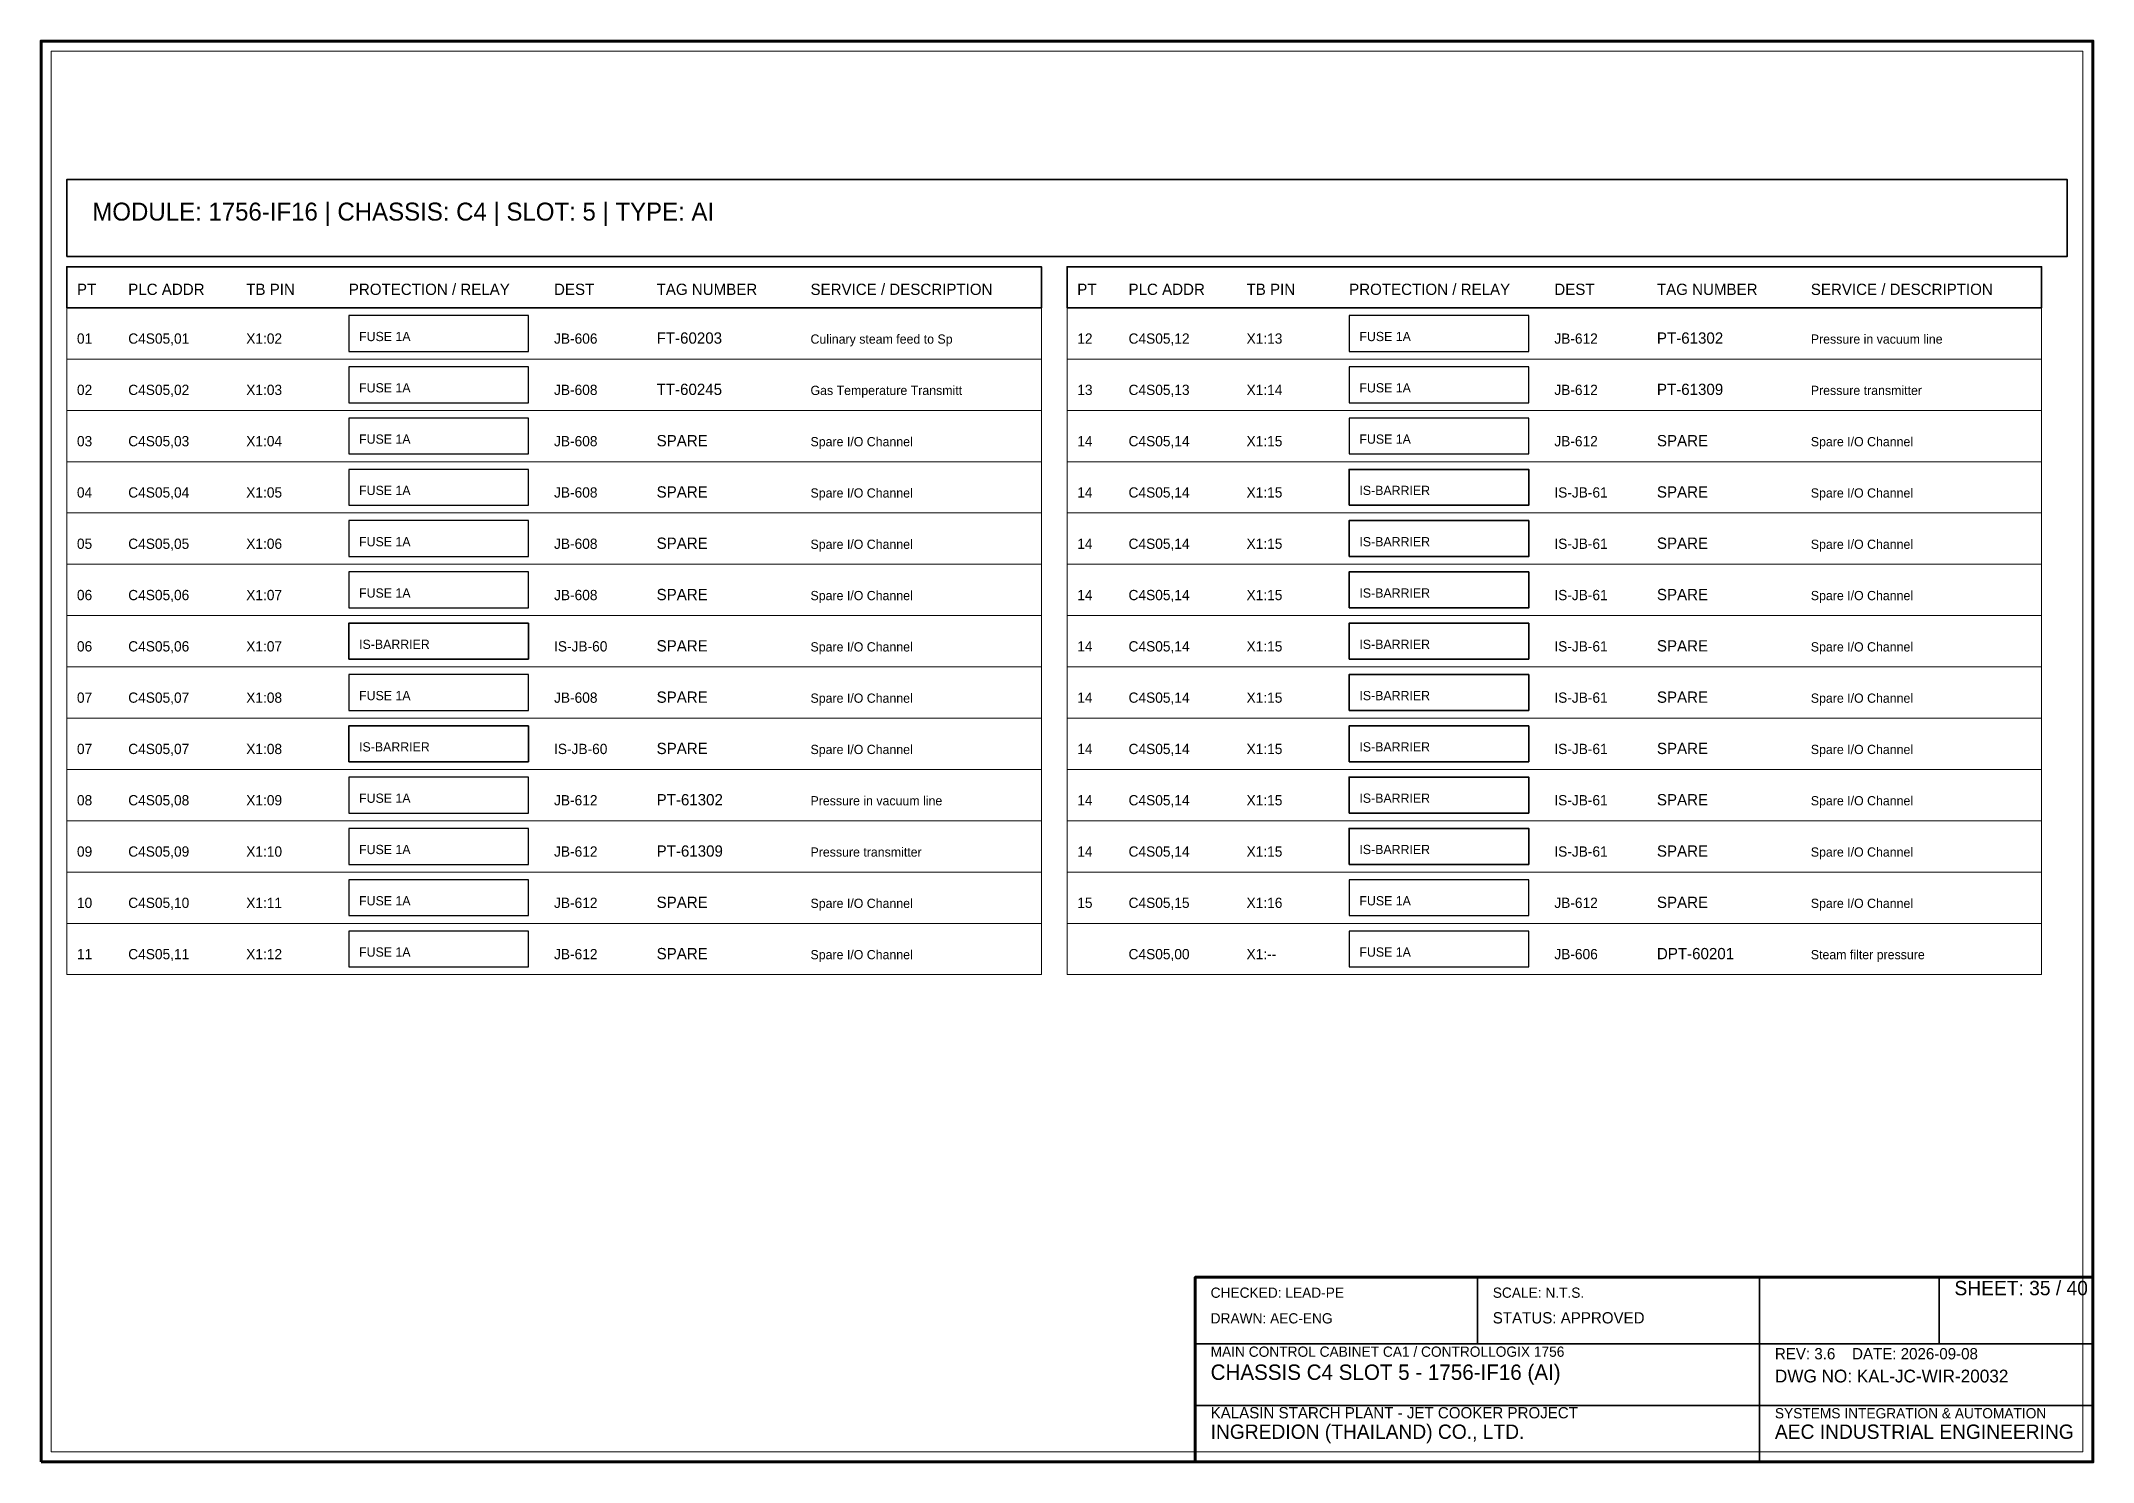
# Model space of a CAD drawing. Header units: millimetres. Extents: x 0 to 2200, y -2240 to 277.
# Drawn here: x 1800 to 2200, y -1920 to -1643 of the extents above; entities that cross this region are included whole.
import ezdxf

# ---------------------------------------------------------------- set-up
doc = ezdxf.new("R2010")
doc.units = ezdxf.units.MM
for name, color, linetype, lineweight in [('0_BORDER', 7, 'Continuous', 70), ('0_TITLE_BLOCK', 4, 'Continuous', 35), ('IE-CABLE', 6, 'Continuous', 25), ('IE-EQUIP', 2, 'Continuous', 35), ('IE-WIRE', 1, 'Continuous', 25), ('IS_BARRIERS', 140, 'Continuous', 35), ('NOTATIONS', 8, 'Continuous', 18), ('TER', 3, 'Continuous', 35), ('TEXTS', 7, 'Continuous', 25)]:
    doc.layers.add(name, color=color, linetype=linetype, lineweight=lineweight)

msp = doc.modelspace()

# ---------------------------------------------------------------- texts
at = {"layer": '0_TITLE_BLOCK'}
for s, height, p in [('MODULE: 1756-IF16 | CHASSIS: C4 | SLOT: 5 | TYPE: AI', 3.5, (1810, -1678)), ('PT', 2.2, (1807, -1692.5)), ('PLC ADDR', 2.2, (1817, -1692.5)), ('TB PIN', 2.2, (1840, -1692.5)), ('PROTECTION / RELAY', 2.2, (1860, -1692.5)), ('DEST', 2.2, (1900, -1692.5)), ('TAG NUMBER', 2.2, (1920, -1692.5)), ('SERVICE / DESCRIPTION', 2.2, (1950, -1692.5)), ('PT', 2.2, (2002, -1692.5)), ('PLC ADDR', 2.2, (2012, -1692.5)), ('TB PIN', 2.2, (2035, -1692.5)), ('PROTECTION / RELAY', 2.2, (2055, -1692.5)), ('DEST', 2.2, (2095, -1692.5)), ('TAG NUMBER', 2.2, (2115, -1692.5)), ('SERVICE / DESCRIPTION', 2.2, (2145, -1692.5)), ('SHEET: 35 / 40', 2.8, (2173, -1887.5)), ('STATUS: APPROVED', 2.2, (2083, -1893)), ('CHASSIS C4 SLOT 5 - 1756-IF16 (AI)', 3, (2028, -1904)), ('INGREDION (THAILAND) CO., LTD.', 2.8, (2028, -1915.5)), ('AEC INDUSTRIAL ENGINEERING', 2.8, (2138, -1915.5))]:
    msp.add_text(s, height=height, dxfattribs=at).set_placement(p)
at = {"layer": 'IE-CABLE'}
for s, p in [('JB-606', (1900, -1702)), ('JB-612', (2095, -1702)), ('JB-608', (1900, -1712)), ('JB-612', (2095, -1712)), ('JB-608', (1900, -1722)), ('JB-612', (2095, -1722)), ('JB-608', (1900, -1732)), ('IS-JB-61', (2095, -1732)), ('JB-608', (1900, -1742)), ('IS-JB-61', (2095, -1742)), ('JB-608', (1900, -1752)), ('IS-JB-61', (2095, -1752)), ('IS-JB-60', (1900, -1762)), ('IS-JB-61', (2095, -1762)), ('JB-608', (1900, -1772)), ('IS-JB-61', (2095, -1772)), ('IS-JB-60', (1900, -1782)), ('IS-JB-61', (2095, -1782)), ('JB-612', (1900, -1792)), ('IS-JB-61', (2095, -1792)), ('JB-612', (1900, -1802)), ('IS-JB-61', (2095, -1802)), ('JB-612', (1900, -1812)), ('JB-612', (2095, -1812)), ('JB-612', (1900, -1822)), ('JB-606', (2095, -1822))]:
    msp.add_text(s, height=2, dxfattribs=at).set_placement(p)
at = {"layer": 'IE-WIRE'}
for p in [(1862, -1701.5), (2057, -1701.5), (1862, -1711.5), (2057, -1711.5), (1862, -1721.5), (2057, -1721.5), (1862, -1731.5), (1862, -1741.5), (1862, -1751.5), (1862, -1771.5), (1862, -1791.5), (1862, -1801.5), (1862, -1811.5), (2057, -1811.5), (1862, -1821.5), (2057, -1821.5)]:
    msp.add_text('FUSE 1A', height=1.8, dxfattribs=at).set_placement(p)
at = {"layer": 'IS_BARRIERS'}
for p in [(2057, -1731.5), (2057, -1741.5), (2057, -1751.5), (1862, -1761.5), (2057, -1761.5), (2057, -1771.5), (1862, -1781.5), (2057, -1781.5), (2057, -1791.5), (2057, -1801.5)]:
    msp.add_text('IS-BARRIER', height=1.8, dxfattribs=at).set_placement(p)
at = {"layer": 'TER'}
for s, p in [('X1:02', (1840, -1702)), ('X1:13', (2035, -1702)), ('X1:03', (1840, -1712)), ('X1:14', (2035, -1712)), ('X1:04', (1840, -1722)), ('X1:15', (2035, -1722)), ('X1:05', (1840, -1732)), ('X1:15', (2035, -1732)), ('X1:06', (1840, -1742)), ('X1:15', (2035, -1742)), ('X1:07', (1840, -1752)), ('X1:15', (2035, -1752)), ('X1:07', (1840, -1762)), ('X1:15', (2035, -1762)), ('X1:08', (1840, -1772)), ('X1:15', (2035, -1772)), ('X1:08', (1840, -1782)), ('X1:15', (2035, -1782)), ('X1:09', (1840, -1792)), ('X1:15', (2035, -1792)), ('X1:10', (1840, -1802)), ('X1:15', (2035, -1802)), ('X1:11', (1840, -1812)), ('X1:16', (2035, -1812)), ('X1:12', (1840, -1822)), ('X1:--', (2035, -1822))]:
    msp.add_text(s, height=2, dxfattribs=at).set_placement(p)
at = {"layer": 'TEXTS'}
for s, height, p in [('01', 2, (1807, -1702)), ('C4S05,01', 2, (1817, -1702)), ('FT-60203', 2.2, (1920, -1702)), ('12', 2, (2002, -1702)), ('C4S05,12', 2, (2012, -1702)), ('PT-61302', 2.2, (2115, -1702)), ('Culinary steam feed to Sp', 1.8, (1950, -1702)), ('Pressure in vacuum line', 1.8, (2145, -1702)), ('02', 2, (1807, -1712)), ('C4S05,02', 2, (1817, -1712)), ('TT-60245', 2.2, (1920, -1712)), ('Gas Temperature Transmitt', 1.8, (1950, -1712)), ('13', 2, (2002, -1712)), ('C4S05,13', 2, (2012, -1712)), ('PT-61309', 2.2, (2115, -1712)), ('Pressure transmitter', 1.8, (2145, -1712)), ('03', 2, (1807, -1722)), ('C4S05,03', 2, (1817, -1722)), ('SPARE', 2.2, (1920, -1722)), ('14', 2, (2002, -1722)), ('C4S05,14', 2, (2012, -1722)), ('SPARE', 2.2, (2115, -1722)), ('Spare I/O Channel', 1.8, (1950, -1722)), ('Spare I/O Channel', 1.8, (2145, -1722)), ('04', 2, (1807, -1732)), ('C4S05,04', 2, (1817, -1732)), ('SPARE', 2.2, (1920, -1732)), ('Spare I/O Channel', 1.8, (1950, -1732)), ('14', 2, (2002, -1732)), ('C4S05,14', 2, (2012, -1732)), ('SPARE', 2.2, (2115, -1732)), ('Spare I/O Channel', 1.8, (2145, -1732)), ('05', 2, (1807, -1742)), ('C4S05,05', 2, (1817, -1742)), ('SPARE', 2.2, (1920, -1742)), ('14', 2, (2002, -1742)), ('C4S05,14', 2, (2012, -1742)), ('SPARE', 2.2, (2115, -1742)), ('Spare I/O Channel', 1.8, (1950, -1742)), ('Spare I/O Channel', 1.8, (2145, -1742)), ('06', 2, (1807, -1752)), ('C4S05,06', 2, (1817, -1752)), ('SPARE', 2.2, (1920, -1752)), ('Spare I/O Channel', 1.8, (1950, -1752)), ('14', 2, (2002, -1752)), ('C4S05,14', 2, (2012, -1752)), ('SPARE', 2.2, (2115, -1752)), ('Spare I/O Channel', 1.8, (2145, -1752)), ('06', 2, (1807, -1762)), ('C4S05,06', 2, (1817, -1762)), ('SPARE', 2.2, (1920, -1762)), ('14', 2, (2002, -1762)), ('C4S05,14', 2, (2012, -1762)), ('SPARE', 2.2, (2115, -1762)), ('Spare I/O Channel', 1.8, (1950, -1762)), ('Spare I/O Channel', 1.8, (2145, -1762)), ('07', 2, (1807, -1772)), ('C4S05,07', 2, (1817, -1772)), ('SPARE', 2.2, (1920, -1772)), ('Spare I/O Channel', 1.8, (1950, -1772)), ('14', 2, (2002, -1772)), ('C4S05,14', 2, (2012, -1772)), ('SPARE', 2.2, (2115, -1772)), ('Spare I/O Channel', 1.8, (2145, -1772)), ('07', 2, (1807, -1782)), ('C4S05,07', 2, (1817, -1782)), ('SPARE', 2.2, (1920, -1782)), ('14', 2, (2002, -1782)), ('C4S05,14', 2, (2012, -1782)), ('SPARE', 2.2, (2115, -1782)), ('Spare I/O Channel', 1.8, (1950, -1782)), ('Spare I/O Channel', 1.8, (2145, -1782)), ('08', 2, (1807, -1792)), ('C4S05,08', 2, (1817, -1792)), ('PT-61302', 2.2, (1920, -1792)), ('Pressure in vacuum line', 1.8, (1950, -1792)), ('14', 2, (2002, -1792)), ('C4S05,14', 2, (2012, -1792)), ('SPARE', 2.2, (2115, -1792)), ('Spare I/O Channel', 1.8, (2145, -1792)), ('09', 2, (1807, -1802)), ('C4S05,09', 2, (1817, -1802)), ('PT-61309', 2.2, (1920, -1802)), ('14', 2, (2002, -1802)), ('C4S05,14', 2, (2012, -1802)), ('SPARE', 2.2, (2115, -1802)), ('Pressure transmitter', 1.8, (1950, -1802)), ('Spare I/O Channel', 1.8, (2145, -1802)), ('10', 2, (1807, -1812)), ('C4S05,10', 2, (1817, -1812)), ('SPARE', 2.2, (1920, -1812)), ('Spare I/O Channel', 1.8, (1950, -1812)), ('15', 2, (2002, -1812)), ('C4S05,15', 2, (2012, -1812)), ('SPARE', 2.2, (2115, -1812)), ('Spare I/O Channel', 1.8, (2145, -1812)), ('11', 2, (1807, -1822)), ('C4S05,11', 2, (1817, -1822)), ('SPARE', 2.2, (1920, -1822)), ('C4S05,00', 2, (2012, -1822)), ('DPT-60201', 2.2, (2115, -1822)), ('Spare I/O Channel', 1.8, (1950, -1822)), ('Steam filter pressure', 1.8, (2145, -1822)), ('CHECKED: LEAD-PE', 2, (2028, -1888)), ('SCALE: N.T.S.', 2, (2083, -1888)), ('DRAWN: AEC-ENG', 2, (2028, -1893)), ('MAIN CONTROL CABINET CA1 / CONTROLLOGIX 1756', 2, (2028, -1899.5)), ('REV: 3.6    DATE: 2026-09-08', 2.2, (2138, -1900)), ('DWG NO: KAL-JC-WIR-20032', 2.5, (2138, -1904.5)), ('KALASIN STARCH PLANT - JET COOKER PROJECT', 2.2, (2028, -1911.5)), ('SYSTEMS INTEGRATION & AUTOMATION', 2, (2138, -1911.5))]:
    msp.add_text(s, height=height, dxfattribs=at).set_placement(p)

# ---------------------------------------------------------------- linework, layer by layer
at = {"layer": '0_BORDER'}
for points in [[(1800, -1920), (2200, -1920), (2200, -1643), (1800, -1643)], [(2025, -1920), (2200, -1920), (2200, -1884), (2025, -1884)]]:
    msp.add_lwpolyline(points, close=True, dxfattribs=at)
at = {"layer": '0_TITLE_BLOCK'}
for p, q in [((2080, -1897), (2080, -1884)), ((2135, -1897), (2135, -1884)), ((2170, -1897), (2170, -1884)), ((2025, -1897), (2200, -1897)), ((2135, -1920), (2135, -1897)), ((2025, -1909), (2200, -1909))]:
    msp.add_line(p, q, dxfattribs=at)
for points in [[(1805, -1695), (1995, -1695), (1995, -1687), (1805, -1687)], [(2000, -1695), (2190, -1695), (2190, -1687), (2000, -1687)]]:
    msp.add_lwpolyline(points, close=True, dxfattribs=at)
at = {"layer": 'IE-EQUIP'}
msp.add_lwpolyline([(1805, -1685), (2195, -1685), (2195, -1670), (1805, -1670)], close=True, dxfattribs=at)
at = {"layer": 'IE-WIRE'}
for points in [[(1860, -1703.5), (1895, -1703.5), (1895, -1696.5), (1860, -1696.5)], [(2055, -1703.5), (2090, -1703.5), (2090, -1696.5), (2055, -1696.5)], [(1860, -1713.5), (1895, -1713.5), (1895, -1706.5), (1860, -1706.5)], [(2055, -1713.5), (2090, -1713.5), (2090, -1706.5), (2055, -1706.5)], [(1860, -1723.5), (1895, -1723.5), (1895, -1716.5), (1860, -1716.5)], [(2055, -1723.5), (2090, -1723.5), (2090, -1716.5), (2055, -1716.5)], [(1860, -1733.5), (1895, -1733.5), (1895, -1726.5), (1860, -1726.5)], [(1860, -1743.5), (1895, -1743.5), (1895, -1736.5), (1860, -1736.5)], [(1860, -1753.5), (1895, -1753.5), (1895, -1746.5), (1860, -1746.5)], [(1860, -1773.5), (1895, -1773.5), (1895, -1766.5), (1860, -1766.5)], [(1860, -1793.5), (1895, -1793.5), (1895, -1786.5), (1860, -1786.5)], [(1860, -1803.5), (1895, -1803.5), (1895, -1796.5), (1860, -1796.5)], [(1860, -1813.5), (1895, -1813.5), (1895, -1806.5), (1860, -1806.5)], [(2055, -1813.5), (2090, -1813.5), (2090, -1806.5), (2055, -1806.5)], [(1860, -1823.5), (1895, -1823.5), (1895, -1816.5), (1860, -1816.5)], [(2055, -1823.5), (2090, -1823.5), (2090, -1816.5), (2055, -1816.5)]]:
    msp.add_lwpolyline(points, close=True, dxfattribs=at)
at = {"layer": 'IS_BARRIERS'}
for points in [[(2055, -1733.5), (2090, -1733.5), (2090, -1726.5), (2055, -1726.5)], [(2055, -1743.5), (2090, -1743.5), (2090, -1736.5), (2055, -1736.5)], [(2055, -1753.5), (2090, -1753.5), (2090, -1746.5), (2055, -1746.5)], [(1860, -1763.5), (1895, -1763.5), (1895, -1756.5), (1860, -1756.5)], [(2055, -1763.5), (2090, -1763.5), (2090, -1756.5), (2055, -1756.5)], [(2055, -1773.5), (2090, -1773.5), (2090, -1766.5), (2055, -1766.5)], [(1860, -1783.5), (1895, -1783.5), (1895, -1776.5), (1860, -1776.5)], [(2055, -1783.5), (2090, -1783.5), (2090, -1776.5), (2055, -1776.5)], [(2055, -1793.5), (2090, -1793.5), (2090, -1786.5), (2055, -1786.5)], [(2055, -1803.5), (2090, -1803.5), (2090, -1796.5), (2055, -1796.5)]]:
    msp.add_lwpolyline(points, close=True, dxfattribs=at)
at = {"layer": 'NOTATIONS'}
for points in [[(1802, -1918), (2198, -1918), (2198, -1645), (1802, -1645)], [(1805, -1705), (1995, -1705), (1995, -1695), (1805, -1695)], [(2000, -1705), (2190, -1705), (2190, -1695), (2000, -1695)], [(1805, -1715), (1995, -1715), (1995, -1705), (1805, -1705)], [(2000, -1715), (2190, -1715), (2190, -1705), (2000, -1705)], [(1805, -1725), (1995, -1725), (1995, -1715), (1805, -1715)], [(2000, -1725), (2190, -1725), (2190, -1715), (2000, -1715)], [(1805, -1735), (1995, -1735), (1995, -1725), (1805, -1725)], [(2000, -1735), (2190, -1735), (2190, -1725), (2000, -1725)], [(1805, -1745), (1995, -1745), (1995, -1735), (1805, -1735)], [(2000, -1745), (2190, -1745), (2190, -1735), (2000, -1735)], [(1805, -1755), (1995, -1755), (1995, -1745), (1805, -1745)], [(2000, -1755), (2190, -1755), (2190, -1745), (2000, -1745)], [(1805, -1765), (1995, -1765), (1995, -1755), (1805, -1755)], [(2000, -1765), (2190, -1765), (2190, -1755), (2000, -1755)], [(1805, -1775), (1995, -1775), (1995, -1765), (1805, -1765)], [(2000, -1775), (2190, -1775), (2190, -1765), (2000, -1765)], [(1805, -1785), (1995, -1785), (1995, -1775), (1805, -1775)], [(2000, -1785), (2190, -1785), (2190, -1775), (2000, -1775)], [(1805, -1795), (1995, -1795), (1995, -1785), (1805, -1785)], [(2000, -1795), (2190, -1795), (2190, -1785), (2000, -1785)], [(1805, -1805), (1995, -1805), (1995, -1795), (1805, -1795)], [(2000, -1805), (2190, -1805), (2190, -1795), (2000, -1795)], [(1805, -1815), (1995, -1815), (1995, -1805), (1805, -1805)], [(2000, -1815), (2190, -1815), (2190, -1805), (2000, -1805)], [(1805, -1825), (1995, -1825), (1995, -1815), (1805, -1815)], [(2000, -1825), (2190, -1825), (2190, -1815), (2000, -1815)]]:
    msp.add_lwpolyline(points, close=True, dxfattribs=at)

msp.set_redraw_order([(e.dxf.handle, doc.entitydb.next_handle()) for e in msp.query("TEXT MTEXT ATTDEF DIMENSION ARC_DIMENSION")])  # texts and dimensions are drawn at this point

doc.saveas('drawing.dxf')
